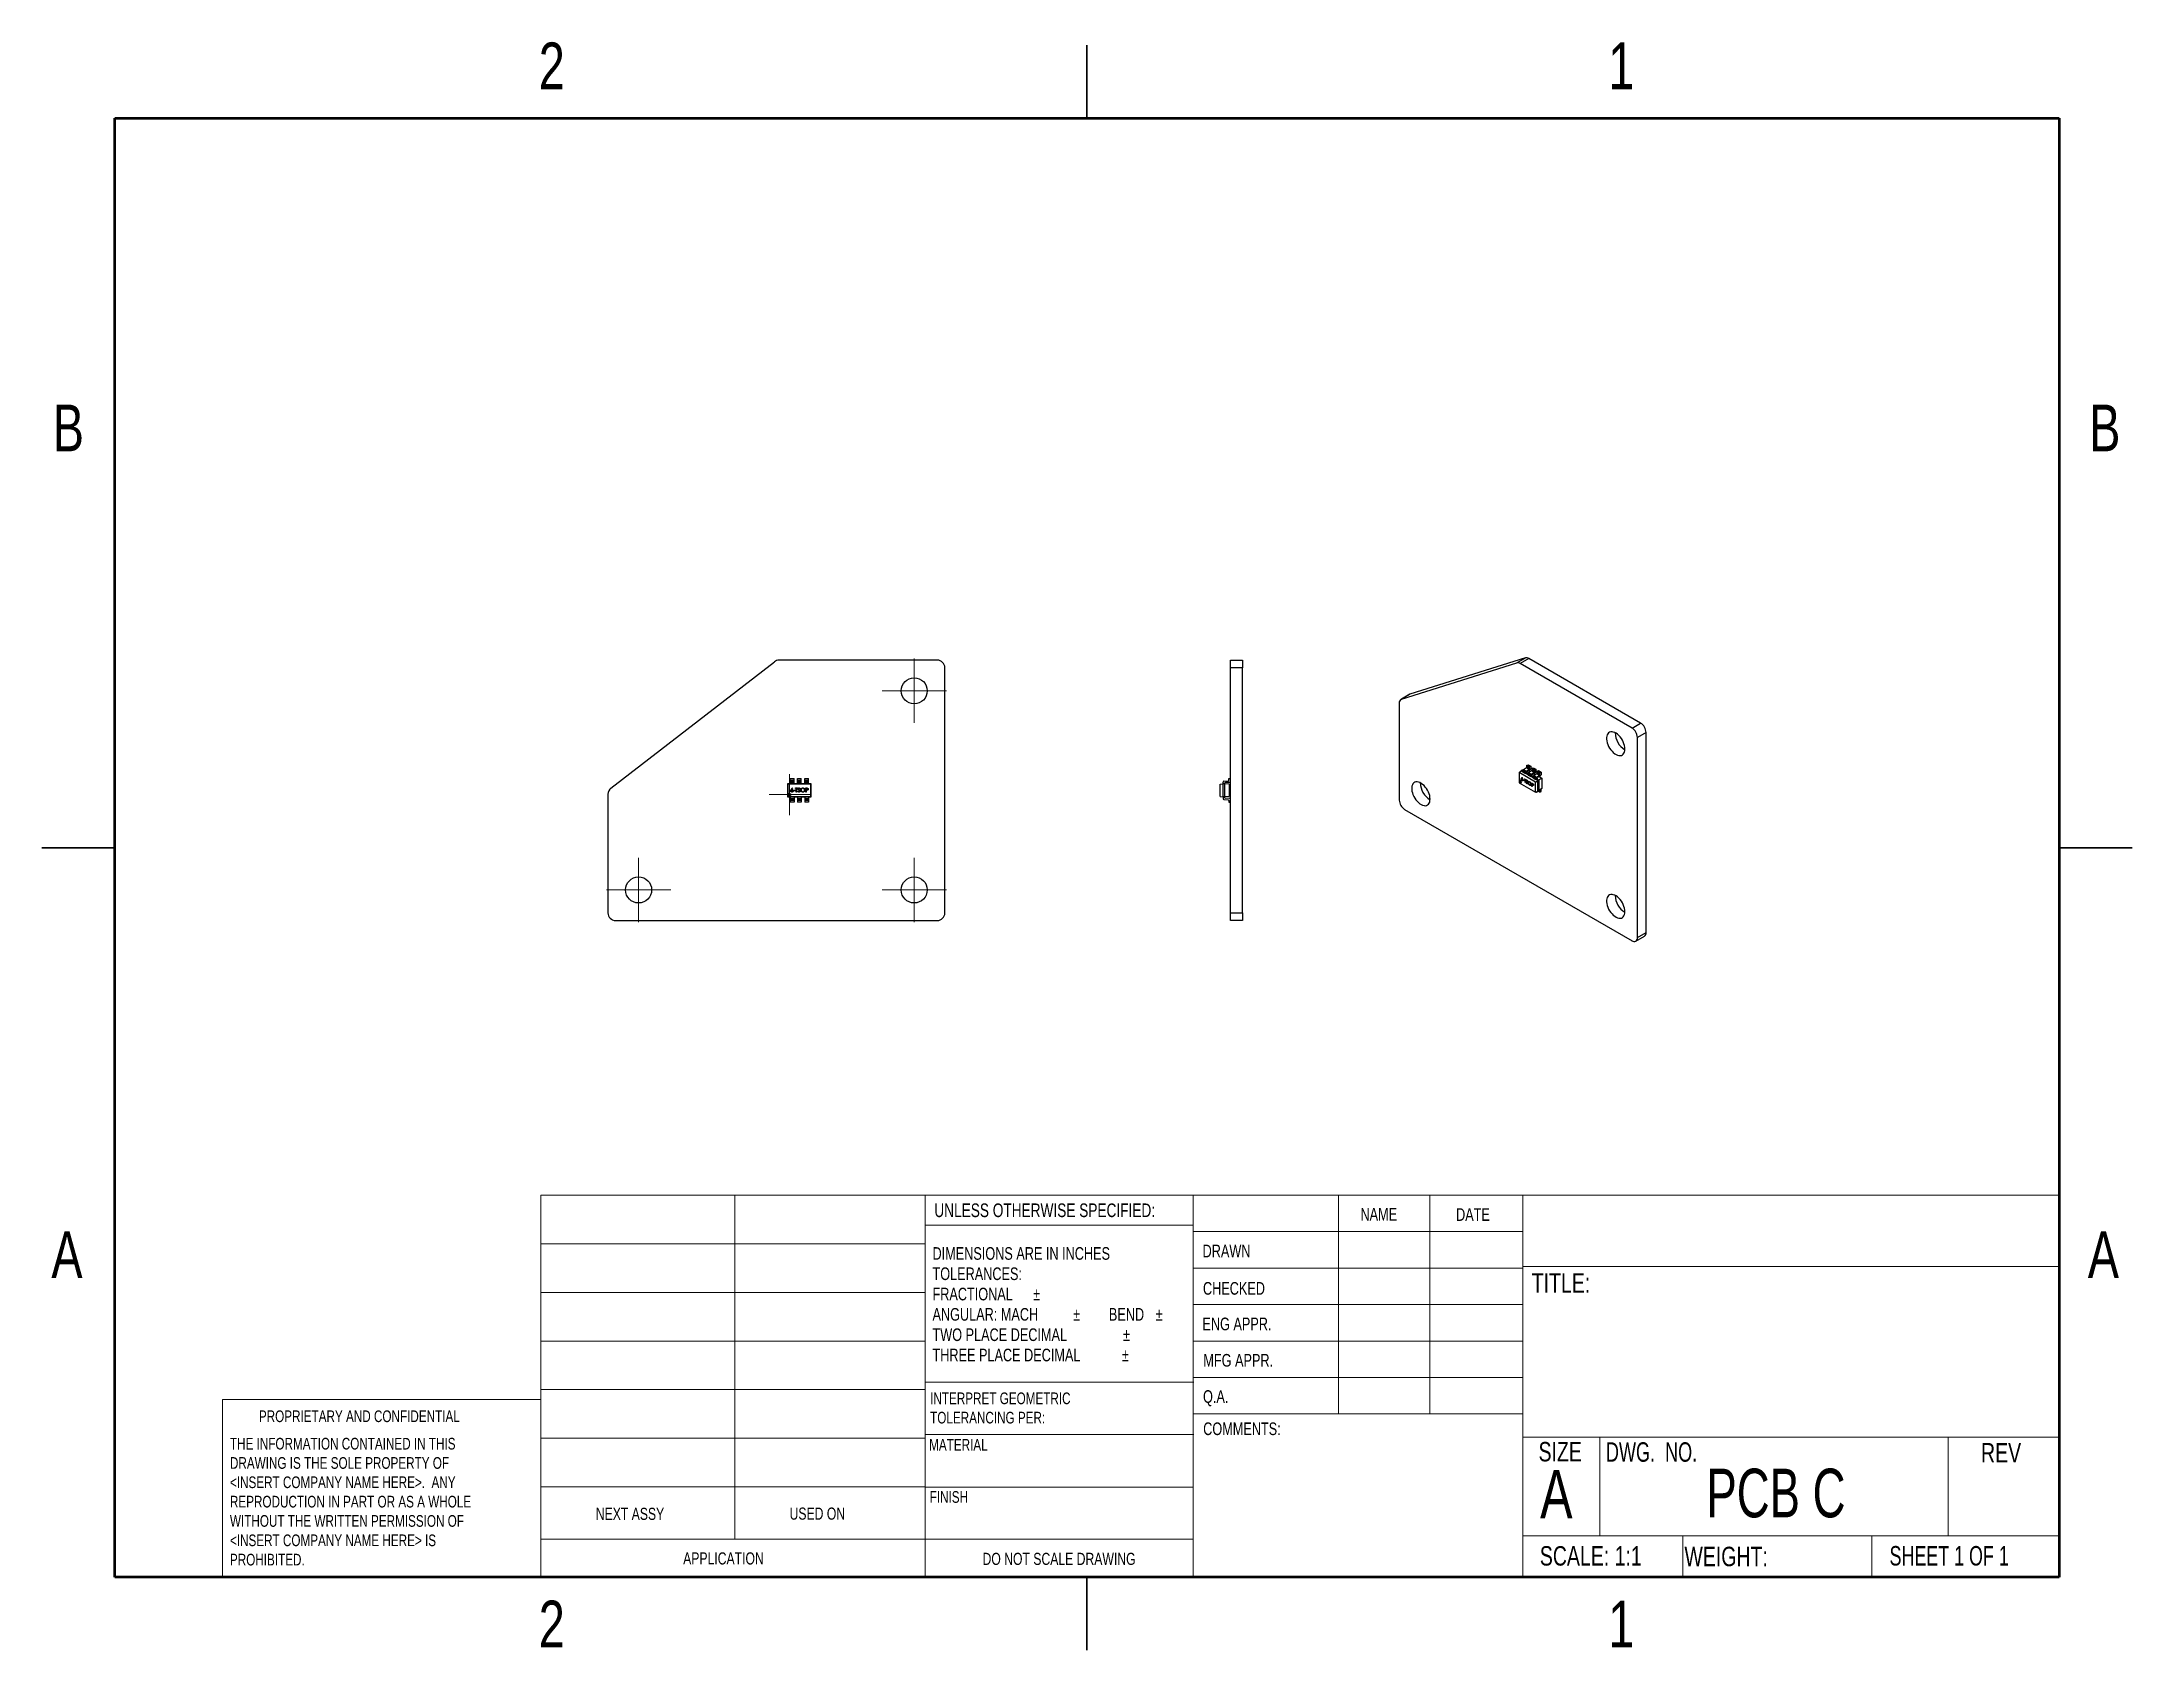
# Model space of a CAD drawing. Header units: millimetres. Extents: x 3 to 276, y 3 to 213.
import ezdxf

# ---------------------------------------------------------------- set-up
doc = ezdxf.new("R2010")
doc.units = ezdxf.units.MM
doc.styles.add('SLDTEXTSTYLE0', font='TXT', dxfattribs={"width": 0.75})
doc.styles.add('SLDTEXTSTYLE1', font='TXT', dxfattribs={"width": 0.7})
doc.styles.add('SLDTEXTSTYLE2', font='TXT', dxfattribs={"width": 0.6875})
doc.styles.add('SLDTEXTSTYLE3', font='TXT', dxfattribs={"width": 0.694444})

msp = doc.modelspace()

# ---------------------------------------------------------------- texts
at = {"color": 7, "linetype": 'Continuous', "lineweight": 0}
for s, insert, char_height, attachment_point, style in [('2', (69.79, 213.09), 6.1, 2, 'SLDTEXTSTYLE0'), ('1', (209.49, 213.09), 6.1, 2, 'SLDTEXTSTYLE0'), ('B', (6.65, 165.81), 6.1, 2, 'SLDTEXTSTYLE0'), ('B', (272.65, 165.81), 6.1, 2, 'SLDTEXTSTYLE0'), ('UNLESS OTHERWISE SPECIFIED:', (119.76, 61.5), 1.778, 1, 'SLDTEXTSTYLE0'), ('NAME', (175.42, 60.92), 1.651, 1, 'SLDTEXTSTYLE0'), ('DATE', (187.91, 60.88), 1.651, 1, 'SLDTEXTSTYLE0'), ('A', (6.46, 57.86), 6.1, 2, 'SLDTEXTSTYLE0'), ('A', (272.46, 57.86), 6.1, 2, 'SLDTEXTSTYLE0'), ('DRAWN', (154.8, 56.12), 1.651, 1, 'SLDTEXTSTYLE0'), ('TITLE:', (197.79, 52.39), 2.54, 1, 'SLDTEXTSTYLE0'), ('CHECKED', (154.85, 51.24), 1.651, 1, 'SLDTEXTSTYLE0'), ('ENG APPR.', (154.78, 46.6), 1.651, 1, 'SLDTEXTSTYLE0'), ('MFG APPR.', (154.9, 41.85), 1.651, 1, 'SLDTEXTSTYLE0'), ('Q.A.', (154.86, 37.12), 1.651, 1, 'SLDTEXTSTYLE0'), ('PROPRIETARY AND CONFIDENTIAL', (31.53, 34.48), 1.524, 1, 'SLDTEXTSTYLE0'), ('COMMENTS:', (154.88, 32.91), 1.651, 1, 'SLDTEXTSTYLE0'), ('MATERIAL', (119.08, 30.75), 1.524, 1, 'SLDTEXTSTYLE0'), ('SIZE', (198.68, 30.36), 2.54, 1, 'SLDTEXTSTYLE0'), ('DWG.  NO.', (207.48, 30.32), 2.54, 1, 'SLDTEXTSTYLE3'), ('REV', (256.48, 30.22), 2.54, 1, 'SLDTEXTSTYLE0'), ('A', (198.88, 26.72), 6.35, 1, 'SLDTEXTSTYLE0'), ('PCB C', (229.69, 26.87), 6.35, 2, 'SLDTEXTSTYLE1'), ('FINISH', (119.15, 23.94), 1.524, 1, 'SLDTEXTSTYLE0'), ('NEXT ASSY', (75.54, 21.77), 1.587, 1, 'SLDTEXTSTYLE0'), ('USED ON', (100.85, 21.8), 1.587, 1, 'SLDTEXTSTYLE0'), ('SCALE: 1:1', (198.85, 16.76), 2.54, 1, 'SLDTEXTSTYLE0'), ('WEIGHT:', (217.74, 16.68), 2.54, 1, 'SLDTEXTSTYLE0'), ('SHEET 1 OF 1', (244.53, 16.77), 2.54, 1, 'SLDTEXTSTYLE2'), ('APPLICATION', (86.95, 15.95), 1.5875, 1, 'SLDTEXTSTYLE0'), ('DO NOT SCALE DRAWING', (136.05, 15.89), 1.5875, 2, 'SLDTEXTSTYLE0'), ('2', (69.79, 9.64), 6.1, 2, 'SLDTEXTSTYLE0'), ('1', (209.49, 9.64), 6.1, 2, 'SLDTEXTSTYLE0')]:
    msp.add_mtext(s, dxfattribs=dict(at, insert=insert, char_height=char_height, attachment_point=attachment_point, style=style))

# ---------------------------------------------------------------- blocks, each defined once
blk = doc.blocks.new('SW_NOTE_0')
at = {"color": 0, "linetype": 'Continuous', "lineweight": 0, "char_height": 1.524, "attachment_point": 1, "style": 'SLDTEXTSTYLE0'}
for s, insert in [('INTERPRET GEOMETRIC', (0, 1.96)), ('TOLERANCING PER:', (0, -0.56))]:
    blk.add_mtext(s, dxfattribs=dict(at, insert=insert))
blk = doc.blocks.new('SW_NOTE_0_1')
at = {"color": 0, "linetype": 'Continuous', "lineweight": 0, "char_height": 1.651, "attachment_point": 1, "style": 'SLDTEXTSTYLE0'}
for s, insert in [('DIMENSIONS ARE IN INCHES', (0, 2.13)), ('TOLERANCES:', (0, -0.52)), ('FRACTIONAL', (0, -3.17)), ('%%p', (13.15, -3.17)), ('ANGULAR: MACH', (0, -5.82)), ('%%p', (18.37, -5.82)), ('BEND', (23.04, -5.82)), ('%%p', (29.16, -5.82)), ('TWO PLACE DECIMAL', (0, -8.48)), ('%%p', (24.88, -8.48)), ('THREE PLACE DECIMAL', (0, -11.13)), ('%%p', (24.73, -11.13))]:
    blk.add_mtext(s, dxfattribs=dict(at, insert=insert))
blk = doc.blocks.new('SW_NOTE_0_2')
at = {"color": 0, "linetype": 'Continuous', "lineweight": 0, "char_height": 1.524, "attachment_point": 1, "style": 'SLDTEXTSTYLE0'}
for s, insert in [('THE INFORMATION CONTAINED IN THIS', (0, 1.96)), ('DRAWING IS THE SOLE PROPERTY OF', (0, -0.56)), ('<INSERT COMPANY NAME HERE>.  ANY', (0, -3.08)), ('WITHOUT THE WRITTEN PERMISSION OF', (0, -8.13)), ('REPRODUCTION IN PART OR AS A WHOLE', (0, -5.61)), ('<INSERT COMPANY NAME HERE> IS', (0, -10.66)), ('PROHIBITED.', (0, -13.18))]:
    blk.add_mtext(s, dxfattribs=dict(at, insert=insert))
blk = doc.blocks.new('SW_CENTERMARKSYMBOL_0')
at = {"color": 0, "linetype": 'Continuous', "lineweight": 18}
for p, q in [((-2.5, 0), (-2.675, 0)), ((0, 0), (-2.5, 0)), ((0, 2.5), (0, 2.675)), ((0, 0), (0, 2.5)), ((0, 0), (0, -2.5)), ((0, 0), (2.5, 0)), ((2.5, 0), (2.675, 0)), ((0, -2.5), (0, -2.675))]:
    blk.add_line(p, q, dxfattribs=at)
blk = doc.blocks.new('SW_CENTERMARKSYMBOL_1')
at = {"color": 0, "linetype": 'Continuous', "lineweight": 18}
for p, q in [((0, 2.5), (0, 4.2)), ((-2.5, 0), (-4.2, 0)), ((0, 0), (-2.5, 0)), ((0, 0), (0, 2.5)), ((0, 0), (0, -2.5)), ((0, 0), (2.5, 0)), ((2.5, 0), (4.2, 0)), ((0, -2.5), (0, -4.2))]:
    blk.add_line(p, q, dxfattribs=at)
blk = doc.blocks.new('SW_CENTERMARKSYMBOL_2')
at = {"color": 0, "linetype": 'Continuous', "lineweight": 18}
for p, q in [((0, 2.5), (0, 4.2)), ((-2.5, 0), (-4.2, 0)), ((0, 0), (-2.5, 0)), ((0, 0), (0, 2.5)), ((0, 0), (0, -2.5)), ((0, 0), (2.5, 0)), ((2.5, 0), (4.2, 0)), ((0, -2.5), (0, -4.2))]:
    blk.add_line(p, q, dxfattribs=at)
blk = doc.blocks.new('SW_CENTERMARKSYMBOL_3')
at = {"color": 0, "linetype": 'Continuous', "lineweight": 18}
for p, q in [((0, 2.5), (0, 4.2)), ((-2.5, 0), (-4.2, 0)), ((0, 0), (-2.5, 0)), ((0, 0), (0, 2.5)), ((0, 0), (0, -2.5)), ((0, 0), (2.5, 0)), ((2.5, 0), (4.2, 0)), ((0, -2.5), (0, -4.2))]:
    blk.add_line(p, q, dxfattribs=at)

# ---------------------------------------------------------------- linework, layer by layer
at = {"color": 7, "linetype": 'Continuous', "lineweight": 25}
for p, q in [((139.7, 212.72), (139.7, 203.2)), ((139.7, 203.2), (139.7, 212.72)), ((77.52, 115.74), (98.86, 132.23)), ((120.13, 132.44), (99.47, 132.44)), ((121.13, 99.44), (121.13, 131.44)), ((158.43, 132.44), (160.03, 132.44)), ((158.43, 131.44), (158.43, 132.44)), ((160.03, 131.44), (158.43, 131.44)), ((158.43, 99.44), (158.43, 131.44)), ((160.03, 132.44), (160.03, 131.44)), ((160.03, 99.44), (160.03, 131.44)), ((180.76, 127.33), (195.85, 132.08)), ((196.98, 132.73), (181.89, 127.98)), ((195.85, 132.08), (196.98, 132.73)), ((197.41, 132.66), (196.28, 132)), ((210.89, 123.57), (196.28, 132)), ((212.02, 124.22), (197.41, 132.66)), ((180.48, 126.84), (180.48, 114.18)), ((181.82, 127.95), (180.69, 127.3)), ((181.89, 127.98), (180.76, 127.33)), ((210.89, 123.57), (212.02, 124.22)), ((212.73, 123), (211.6, 122.34)), ((212.73, 96.87), (212.73, 123)), ((211.6, 96.22), (211.6, 122.34)), ((196.13, 117.77), (196.39, 117.98)), ((198.28, 116.53), (196.13, 117.77)), ((196.13, 117.77), (196.13, 116.44)), ((196.53, 118.06), (196.39, 117.98)), ((198.58, 116.71), (196.39, 117.98)), ((196.67, 118.11), (196.53, 118.06)), ((196.53, 118.06), (196.64, 118)), ((196.64, 118.03), (196.99, 117.83)), ((196.64, 117.83), (196.64, 118.03)), ((196.64, 117.83), (196.99, 117.63)), ((196.71, 118.15), (197.1, 118.41)), ((196.71, 118.15), (197.06, 117.95)), ((196.99, 117.63), (196.99, 117.83)), ((197.14, 117.71), (196.99, 117.63)), ((197.06, 117.95), (197.46, 118.21)), ((197.1, 118.41), (197.46, 118.21)), ((197.14, 117.76), (197.14, 117.71)), ((197.14, 117.71), (197.31, 117.61)), ((197.17, 118.71), (197.31, 118.79)), ((197.17, 118.71), (197.52, 118.5)), ((197.17, 118.53), (197.17, 118.71)), ((197.17, 118.53), (197.52, 118.32)), ((197.6, 118.14), (197.2, 117.88)), ((197.31, 118.79), (197.67, 118.59)), ((197.31, 117.64), (197.67, 117.44)), ((197.31, 117.44), (197.31, 117.64)), ((197.31, 117.44), (197.67, 117.24)), ((197.38, 117.76), (197.77, 118.02)), ((197.38, 117.76), (197.73, 117.56)), ((197.41, 118.01), (197.59, 117.9)), ((197.52, 118.5), (197.67, 118.59)), ((197.52, 118.32), (197.52, 118.5)), ((197.67, 118.59), (197.67, 118.26)), ((197.67, 117.24), (197.67, 117.44)), ((197.73, 117.56), (198.13, 117.82)), ((197.77, 118.02), (198.13, 117.82)), ((197.84, 118.32), (197.98, 118.4)), ((197.84, 118.32), (198.19, 118.12)), ((197.84, 118.14), (197.84, 118.32)), ((197.84, 118.14), (198.19, 117.94)), ((198.27, 117.75), (197.87, 117.49)), ((197.98, 118.4), (198.34, 118.2)), ((198.05, 117.38), (198.45, 117.63)), ((198.08, 117.62), (198.26, 117.51)), ((198.19, 118.12), (198.34, 118.2)), ((198.19, 117.94), (198.19, 118.12)), ((198.34, 118.2), (198.34, 117.87)), ((198.4, 117.17), (198.8, 117.43)), ((198.45, 117.63), (198.8, 117.43)), ((198.51, 117.93), (198.66, 118.02)), ((198.51, 117.93), (198.86, 117.73)), ((198.51, 117.75), (198.51, 117.93)), ((198.51, 117.75), (198.86, 117.55)), ((198.66, 118.02), (199.01, 117.81)), ((198.86, 117.73), (199.01, 117.81)), ((198.86, 117.55), (198.86, 117.73)), ((199.01, 117.81), (199.01, 117.48)), ((77.13, 114.95), (77.13, 99.44)), ((100.61, 116.26), (100.58, 116.29)), ((103.68, 116.29), (100.58, 116.29)), ((100.58, 116.29), (100.58, 114.59)), ((100.61, 116.26), (100.61, 114.63)), ((103.64, 116.26), (100.61, 116.26)), ((100.93, 116.99), (101.43, 116.99)), ((100.93, 116.77), (100.93, 116.99)), ((100.93, 116.77), (101.43, 116.77)), ((100.93, 116.67), (100.93, 116.77)), ((100.93, 116.67), (101.43, 116.67)), ((100.93, 116.63), (100.93, 116.67)), ((100.93, 116.53), (100.93, 116.63)), ((100.93, 116.63), (101.43, 116.63)), ((100.93, 116.29), (100.93, 116.53)), ((100.93, 116.53), (101.43, 116.53)), ((100.93, 116.29), (101.43, 116.29)), ((101.06, 115.52), (101.21, 115.76)), ((101.25, 115.73), (101.11, 115.52)), ((101.21, 115.76), (101.25, 115.73)), ((101.38, 115.45), (101.58, 115.45)), ((101.38, 115.4), (101.38, 115.45)), ((101.58, 115.4), (101.38, 115.4)), ((101.43, 116.77), (101.43, 116.99)), ((101.43, 116.67), (101.43, 116.77)), ((101.43, 116.63), (101.43, 116.67)), ((101.43, 116.53), (101.43, 116.63)), ((101.43, 116.29), (101.43, 116.53)), ((101.58, 115.45), (101.58, 115.4)), ((101.61, 115.75), (101.89, 115.75)), ((101.61, 115.69), (101.61, 115.75)), ((101.72, 115.69), (101.61, 115.69)), ((101.72, 115.22), (101.72, 115.69)), ((101.77, 115.22), (101.72, 115.22)), ((101.77, 115.69), (101.77, 115.22)), ((101.89, 115.69), (101.77, 115.69)), ((101.88, 116.99), (102.38, 116.99)), ((101.88, 116.77), (101.88, 116.99)), ((101.88, 116.77), (102.38, 116.77)), ((101.88, 116.67), (101.88, 116.77)), ((101.88, 116.67), (102.38, 116.67)), ((101.88, 116.63), (101.88, 116.67)), ((101.88, 116.53), (101.88, 116.63)), ((101.88, 116.63), (102.38, 116.63)), ((101.88, 116.53), (102.38, 116.53)), ((101.88, 116.29), (101.88, 116.53)), ((101.88, 116.29), (102.38, 116.29)), ((101.89, 115.75), (101.89, 115.69)), ((101.91, 115.32), (101.96, 115.35)), ((102.22, 115.67), (102.18, 115.64)), ((102.38, 116.77), (102.38, 116.99)), ((102.38, 116.67), (102.38, 116.77)), ((102.38, 116.63), (102.38, 116.67)), ((102.38, 116.53), (102.38, 116.63)), ((102.38, 116.29), (102.38, 116.53)), ((102.83, 116.99), (103.33, 116.99)), ((102.83, 116.77), (102.83, 116.99)), ((102.83, 116.77), (103.33, 116.77)), ((102.83, 116.67), (102.83, 116.77)), ((102.83, 116.67), (103.33, 116.67)), ((102.83, 116.63), (102.83, 116.67)), ((102.83, 116.53), (102.83, 116.63)), ((102.83, 116.63), (103.33, 116.63)), ((102.83, 116.53), (103.33, 116.53)), ((102.83, 116.29), (102.83, 116.53)), ((102.83, 116.29), (103.33, 116.29)), ((102.97, 115.75), (103.08, 115.75)), ((102.97, 115.22), (102.97, 115.75)), ((103.02, 115.22), (102.97, 115.22)), ((103.12, 115.69), (103.02, 115.69)), ((103.02, 115.69), (103.02, 115.52)), ((103.02, 115.52), (103.11, 115.52)), ((103.02, 115.46), (103.02, 115.22)), ((103.06, 115.46), (103.02, 115.46)), ((103.33, 116.77), (103.33, 116.99)), ((103.33, 116.67), (103.33, 116.77)), ((103.33, 116.63), (103.33, 116.67)), ((103.33, 116.53), (103.33, 116.63)), ((103.33, 116.29), (103.33, 116.53)), ((103.64, 116.26), (103.68, 116.29)), ((103.64, 114.63), (103.64, 116.26)), ((103.68, 114.59), (103.68, 116.29)), ((157.08, 116.26), (157.48, 116.29)), ((157.08, 114.63), (157.08, 116.26)), ((157.48, 116.29), (157.48, 116.53)), ((157.68, 116.29), (157.48, 116.29)), ((157.48, 114.59), (157.48, 116.29)), ((157.57, 116.63), (158.13, 116.67)), ((157.68, 116.35), (157.68, 116.29)), ((158.28, 116.25), (157.68, 116.29)), ((157.68, 116.29), (157.68, 114.59)), ((158.33, 116.48), (157.77, 116.45)), ((158.22, 116.77), (158.22, 116.99)), ((158.22, 116.99), (158.43, 116.99)), ((158.28, 116.25), (158.28, 114.63)), ((196.13, 116.44), (198.28, 115.2)), ((196.48, 116.93), (196.41, 116.89)), ((196.45, 116.99), (196.56, 117.12)), ((196.52, 117.03), (196.45, 116.99)), ((196.52, 116.95), (196.45, 116.91)), ((196.59, 117.08), (196.49, 116.96)), ((196.52, 117.03), (196.58, 117.1)), ((196.55, 116.92), (196.52, 116.91)), ((196.59, 116.73), (196.52, 116.69)), ((196.56, 117.12), (196.59, 117.08)), ((196.57, 116.72), (196.64, 116.76)), ((196.63, 116.72), (196.59, 116.73)), ((196.63, 116.79), (196.6, 116.77)), ((196.68, 116.8), (196.82, 116.72)), ((196.68, 116.75), (196.68, 116.8)), ((196.71, 116.78), (196.68, 116.75)), ((196.82, 116.67), (196.68, 116.75)), ((196.82, 116.72), (196.82, 116.67)), ((196.84, 116.95), (197.04, 116.84)), ((196.84, 116.9), (196.84, 116.95)), ((196.88, 116.93), (196.84, 116.9)), ((196.92, 116.86), (196.84, 116.9)), ((196.96, 116.88), (196.92, 116.86)), ((196.92, 116.47), (196.92, 116.86)), ((196.95, 116.49), (196.92, 116.47)), ((196.95, 116.45), (196.92, 116.47)), ((196.99, 116.86), (196.95, 116.84)), ((196.95, 116.84), (196.95, 116.45)), ((197.04, 116.79), (196.95, 116.84)), ((196.99, 116.86), (196.99, 116.86)), ((197.04, 116.84), (197.04, 116.79)), ((197.05, 116.48), (197.09, 116.48)), ((197.15, 116.76), (197.08, 116.72)), ((197.12, 116.66), (197.1, 116.64)), ((197.18, 116.76), (197.13, 116.73)), ((197.15, 116.75), (197.15, 116.76)), ((197.2, 116.74), (197.17, 116.73)), ((197.24, 116.36), (197.17, 116.32)), ((197.22, 116.35), (197.27, 116.38)), ((197.25, 116.45), (197.23, 116.44)), ((197.27, 116.64), (197.24, 116.63)), ((197.27, 116.64), (197.24, 116.63)), ((197.27, 116.41), (197.24, 116.39)), ((197.37, 116.47), (197.33, 116.45)), ((197.49, 116.57), (197.4, 116.52)), ((197.56, 116.54), (197.53, 116.52)), ((197.58, 116.13), (197.53, 116.11)), ((197.64, 116.13), (197.73, 116.18)), ((197.81, 117.32), (197.67, 117.24)), ((197.72, 116.26), (197.69, 116.24)), ((197.8, 116.39), (197.88, 116.35)), ((197.8, 115.96), (197.8, 116.39)), ((197.84, 115.98), (197.8, 115.96)), ((197.84, 115.94), (197.8, 115.96)), ((197.81, 117.37), (197.81, 117.32)), ((197.81, 117.32), (197.98, 117.22)), ((197.88, 116.35), (197.84, 116.33)), ((197.84, 116.33), (197.84, 116.18)), ((197.91, 116.29), (197.84, 116.33)), ((197.84, 116.18), (197.9, 116.15)), ((197.87, 116.16), (197.84, 116.14)), ((197.84, 116.14), (197.84, 115.94)), ((197.86, 116.12), (197.84, 116.14)), ((197.87, 116.35), (197.87, 116.35)), ((197.87, 116.16), (197.87, 116.16)), ((198.03, 116.12), (197.96, 116.08)), ((197.97, 116.12), (198.03, 116.15)), ((197.98, 117.26), (198.34, 117.05)), ((197.98, 117.06), (197.98, 117.26)), ((197.98, 117.06), (198.34, 116.85)), ((198.03, 116.18), (198, 116.16)), ((198.03, 116.12), (198, 116.13)), ((198.05, 117.38), (198.4, 117.17)), ((198.28, 116.53), (198.58, 116.71)), ((198.28, 115.2), (198.28, 116.53)), ((198.28, 115.2), (198.58, 115.32)), ((198.34, 116.85), (198.34, 117.05)), ((198.48, 116.93), (198.34, 116.85)), ((198.34, 115.23), (198.36, 115.22)), ((198.4, 115.22), (198.8, 115.42)), ((198.48, 116.98), (198.48, 116.93)), ((198.48, 116.93), (198.73, 116.79)), ((198.94, 117.36), (198.54, 117.1)), ((198.73, 116.79), (198.58, 116.71)), ((198.58, 115.32), (198.58, 116.71)), ((198.73, 115.4), (198.58, 115.32)), ((198.86, 115.2), (198.63, 115.33)), ((199.12, 117.02), (198.73, 116.79)), ((198.73, 116.79), (198.73, 115.4)), ((199.12, 115.7), (198.73, 115.4)), ((198.75, 117.23), (199.12, 117.02)), ((198.86, 115.38), (198.86, 115.2)), ((198.86, 115.2), (199.01, 115.28)), ((199.01, 115.61), (199.01, 115.62)), ((199.01, 115.28), (199.01, 115.61)), ((199.12, 117.02), (199.12, 115.7)), ((100.61, 114.63), (100.58, 114.59)), ((100.58, 114.59), (103.68, 114.59)), ((100.61, 114.63), (103.64, 114.63)), ((101.43, 114.59), (100.93, 114.59)), ((100.93, 114.59), (100.93, 114.35)), ((101.43, 114.35), (100.93, 114.35)), ((100.93, 114.35), (100.93, 114.25)), ((101.43, 114.25), (100.93, 114.25)), ((100.93, 114.25), (100.93, 114.21)), ((101.43, 114.21), (100.93, 114.21)), ((100.93, 114.21), (100.93, 114.11)), ((101.43, 114.11), (100.93, 114.11)), ((100.93, 114.11), (100.93, 113.89)), ((101.43, 113.89), (100.93, 113.89)), ((101.43, 114.59), (101.43, 114.35)), ((101.43, 114.35), (101.43, 114.25)), ((101.43, 114.25), (101.43, 114.21)), ((101.43, 114.21), (101.43, 114.11)), ((101.43, 114.11), (101.43, 113.89)), ((102.38, 114.59), (101.88, 114.59)), ((101.88, 114.59), (101.88, 114.35)), ((102.38, 114.35), (101.88, 114.35)), ((101.88, 114.35), (101.88, 114.25)), ((102.38, 114.25), (101.88, 114.25)), ((101.88, 114.25), (101.88, 114.21)), ((102.38, 114.21), (101.88, 114.21)), ((101.88, 114.21), (101.88, 114.11)), ((102.38, 114.11), (101.88, 114.11)), ((101.88, 114.11), (101.88, 113.89)), ((102.38, 113.89), (101.88, 113.89)), ((102.38, 114.59), (102.38, 114.35)), ((102.38, 114.35), (102.38, 114.25)), ((102.38, 114.25), (102.38, 114.21)), ((102.38, 114.21), (102.38, 114.11)), ((102.38, 114.11), (102.38, 113.89)), ((103.33, 114.59), (102.83, 114.59)), ((102.83, 114.59), (102.83, 114.35)), ((103.33, 114.35), (102.83, 114.35)), ((102.83, 114.35), (102.83, 114.25)), ((103.33, 114.25), (102.83, 114.25)), ((102.83, 114.25), (102.83, 114.21)), ((103.33, 114.21), (102.83, 114.21)), ((102.83, 114.21), (102.83, 114.11)), ((103.33, 114.11), (102.83, 114.11)), ((102.83, 114.11), (102.83, 113.89)), ((103.33, 113.89), (102.83, 113.89)), ((103.33, 114.59), (103.33, 114.35)), ((103.33, 114.35), (103.33, 114.25)), ((103.33, 114.25), (103.33, 114.21)), ((103.33, 114.21), (103.33, 114.11)), ((103.33, 114.11), (103.33, 113.89)), ((103.64, 114.63), (103.68, 114.59)), ((157.08, 114.63), (157.48, 114.59)), ((157.48, 114.59), (157.48, 114.35)), ((157.68, 114.59), (157.48, 114.59)), ((157.57, 114.25), (158.13, 114.21)), ((158.28, 114.63), (157.68, 114.59)), ((157.68, 114.53), (157.68, 114.59)), ((158.33, 114.4), (157.77, 114.43)), ((158.22, 114.11), (158.22, 113.89)), ((158.22, 113.89), (158.43, 113.89)), ((181.19, 112.95), (210.89, 95.81)), ((3.17, 107.95), (12.7, 107.95)), ((12.7, 107.95), (3.17, 107.95)), ((276.23, 107.95), (266.7, 107.95)), ((266.7, 107.95), (276.23, 107.95)), ((78.13, 98.44), (120.13, 98.44)), ((158.43, 99.44), (160.03, 99.44)), ((158.43, 98.44), (158.43, 99.44)), ((160.03, 98.44), (158.43, 98.44)), ((160.03, 99.44), (160.03, 98.44)), ((211.39, 95.76), (212.52, 96.41)), ((211.6, 96.22), (212.73, 96.87)), ((139.7, 3.17), (139.7, 12.7)), ((139.7, 12.7), (139.7, 3.17))]:
    msp.add_line(p, q, dxfattribs=at)
at = {"color": 7, "linetype": 'Continuous', "lineweight": 50}
for p, q in [((12.7, 12.7), (12.7, 203.2)), ((12.7, 203.2), (266.7, 203.2)), ((266.7, 203.2), (266.7, 12.7)), ((266.7, 12.7), (12.7, 12.7))]:
    msp.add_line(p, q, dxfattribs=at)
at = {"color": 8, "linetype": 'Continuous', "lineweight": 25}
for p, q in [((197.19, 116.56), (197.16, 116.55)), ((197.9, 116.15), (197.86, 116.12)), ((197.94, 116.31), (197.91, 116.29)), ((198.86, 115.38), (198.79, 115.42))]:
    msp.add_line(p, q, dxfattribs=at)
at = {"color": 7, "linetype": 'Continuous', "lineweight": 18}
for p, q in [((68.35, 62.59), (266.7, 62.59)), ((68.35, 12.7), (68.35, 62.59)), ((93.7, 62.59), (93.7, 17.69)), ((118.57, 12.7), (118.57, 62.59)), ((153.55, 62.59), (153.55, 12.7)), ((172.56, 62.59), (172.56, 34.02)), ((184.46, 62.59), (184.46, 34.02)), ((196.63, 62.59), (196.63, 12.7)), ((153.55, 58.67), (118.57, 58.67)), ((153.55, 57.83), (196.63, 57.83)), ((68.35, 56.24), (118.57, 56.24)), ((153.55, 53.07), (196.63, 53.07)), ((196.63, 53.27), (266.7, 53.27)), ((68.35, 49.89), (118.57, 49.89)), ((153.55, 48.31), (196.63, 48.31)), ((68.35, 43.54), (118.57, 43.54)), ((196.63, 43.54), (153.55, 43.54)), ((196.63, 38.78), (153.55, 38.78)), ((26.77, 12.7), (26.77, 35.92)), ((68.35, 35.92), (26.77, 35.92)), ((68.35, 37.19), (118.57, 37.19)), ((118.57, 38.19), (153.66, 38.19)), ((196.63, 34.02), (153.66, 34.02)), ((68.35, 30.84), (118.57, 30.84)), ((118.57, 31.34), (153.66, 31.34)), ((196.63, 30.98), (266.7, 30.98)), ((206.68, 30.98), (206.68, 18.11)), ((252.17, 30.98), (252.17, 18.11)), ((68.35, 24.49), (118.57, 24.49)), ((118.57, 24.48), (153.55, 24.48)), ((68.35, 17.69), (153.55, 17.69)), ((196.63, 18.11), (266.7, 18.11)), ((217.54, 18.11), (217.54, 12.7)), ((242.22, 18.11), (242.22, 12.7))]:
    msp.add_line(p, q, dxfattribs=at)
at = {"color": 7, "linetype": 'Continuous', "lineweight": 25, "flags": 128}
for points in [[(181.82, 127.95), (181.83, 127.95), (181.89, 127.98)], [(209.97, 120.83), (209.96, 121.05), (209.91, 121.29), (209.84, 121.52), (209.75, 121.76), (209.63, 121.99), (209.5, 122.21), (209.34, 122.42), (209.17, 122.6), (209, 122.76), (208.81, 122.89), (208.63, 122.99), (208.45, 123.05), (208.28, 123.08), (208.11, 123.07), (207.97, 123.03), (207.84, 122.95), (207.73, 122.83), (207.65, 122.69), (207.6, 122.52), (207.57, 122.33), (207.57, 122.11), (207.6, 121.89), (207.65, 121.65), (207.73, 121.42), (207.84, 121.18), (207.97, 120.95), (208.11, 120.74), (208.28, 120.55), (208.45, 120.37), (208.63, 120.23), (208.81, 120.11), (209, 120.03), (209.17, 119.99), (209.34, 119.98), (209.5, 120), (209.63, 120.07), (209.75, 120.16), (209.84, 120.29), (209.91, 120.45), (209.96, 120.63), (209.97, 120.83)], [(184.51, 114.3), (184.5, 114.52), (184.46, 114.75), (184.39, 114.99), (184.29, 115.22), (184.18, 115.46), (184.04, 115.68), (183.89, 115.88), (183.72, 116.07), (183.54, 116.22), (183.36, 116.35), (183.17, 116.45), (182.99, 116.52), (182.82, 116.54), (182.66, 116.54), (182.51, 116.49), (182.38, 116.41), (182.28, 116.3), (182.2, 116.16), (182.14, 115.99), (182.11, 115.79), (182.11, 115.58), (182.14, 115.35), (182.2, 115.12), (182.28, 114.88), (182.38, 114.65), (182.51, 114.42), (182.66, 114.21), (182.82, 114.01), (182.99, 113.84), (183.17, 113.69), (183.36, 113.58), (183.54, 113.5), (183.72, 113.45), (183.89, 113.44), (184.04, 113.47), (184.18, 113.53), (184.29, 113.63), (184.39, 113.76), (184.46, 113.91), (184.5, 114.1), (184.51, 114.3)], [(196.44, 116.47), (196.43, 116.53), (196.4, 116.59), (196.36, 116.64), (196.31, 116.68), (196.26, 116.7), (196.22, 116.69), (196.2, 116.66), (196.19, 116.61), (196.2, 116.55), (196.22, 116.49), (196.26, 116.44), (196.31, 116.4), (196.36, 116.38), (196.4, 116.39), (196.43, 116.42), (196.44, 116.47)], [(198.8, 115.42), (198.81, 115.43), (198.82, 115.43), (198.84, 115.43), (198.85, 115.42), (198.85, 115.41), (198.86, 115.4), (198.86, 115.39), (198.86, 115.38)], [(209.97, 99.6), (209.96, 99.82), (209.91, 100.06), (209.84, 100.29), (209.75, 100.53), (209.63, 100.76), (209.5, 100.98), (209.34, 101.19), (209.17, 101.37), (209, 101.53), (208.81, 101.66), (208.63, 101.76), (208.45, 101.82), (208.28, 101.85), (208.11, 101.84), (207.97, 101.8), (207.84, 101.72), (207.73, 101.6), (207.65, 101.46), (207.6, 101.29), (207.57, 101.1), (207.57, 100.88), (207.6, 100.66), (207.65, 100.42), (207.73, 100.19), (207.84, 99.95), (207.97, 99.72), (208.11, 99.51), (208.28, 99.32), (208.45, 99.14), (208.63, 99), (208.81, 98.88), (209, 98.8), (209.17, 98.76), (209.34, 98.75), (209.5, 98.77), (209.63, 98.84), (209.75, 98.93), (209.84, 99.06), (209.91, 99.22), (209.96, 99.4), (209.97, 99.6)]]:
    msp.add_lwpolyline(points, dxfattribs=at)
at = {"color": 7, "linetype": 'Continuous', "lineweight": 25}
for centre, radius in [((117.13, 128.44), 1.7), ((100.86, 114.88), 0.175), ((81.13, 102.44), 1.7), ((117.13, 102.44), 1.7)]:
    msp.add_circle(centre, radius, dxfattribs=at)
for centre, radius, start, end in [((99.47, 131.44), 1, 90, 127.6942), ((120.13, 131.44), 1, 0, 90), ((195.97, 131.55), 0.551, 56.1213, 103.1252), ((197.1, 132.2), 0.551, 56.1213, 103.1252), ((180.95, 126.9), 0.466, 113.7217, 187.4691), ((211.25, 122.96), 2.56, 180.2252, 239.7694), ((210.06, 122.28), 1.54, 2.6055, 57.3945), ((211.19, 122.93), 1.54, 2.6055, 57.3945), ((196.8, 118.02), 0.155, 124.9659, 177.2368), ((197.15, 117.82), 0.155, 124.9659, 177.2368), ((197.01, 118.54), 0.155, 304.9659, 357.2368), ((197.29, 117.75), 0.155, 124.9659, 177.2368), ((197.47, 117.64), 0.155, 124.9659, 177.2368), ((197.37, 118.33), 0.155, 304.9659, 357.2368), ((197.51, 118.26), 0.155, 304.9659, 357.2368), ((197.82, 117.43), 0.155, 124.9659, 177.2368), ((197.68, 118.15), 0.155, 304.9659, 357.2368), ((197.96, 117.36), 0.155, 124.9659, 177.2368), ((198.04, 117.94), 0.155, 304.9659, 357.2368), ((198.18, 117.88), 0.155, 304.9659, 357.2368), ((198.36, 117.76), 0.155, 304.9659, 357.2368), ((198.71, 117.56), 0.155, 304.9659, 357.2368), ((198.85, 117.49), 0.155, 304.9659, 357.2368), ((78.13, 114.95), 1, 127.6942, 180), ((157.58, 116.53), 0.1, 93.8141, 180), ((157.78, 116.35), 0.1, 93.8141, 180), ((158.12, 116.77), 0.1, 273.8141, 0), ((158.33, 116.58), 0.1, 273.8141, 0), ((185.8, 116.43), 2.56, 180.2252, 239.7694), ((196.49, 116.64), 0.228, 165.5044, 254.4902), ((198.14, 117.25), 0.155, 124.9659, 177.2368), ((198.49, 117.04), 0.155, 124.9659, 177.2368), ((198.38, 115.26), 0.0422, 221.7771, 304.6679), ((198.63, 116.97), 0.155, 124.9659, 177.2368), ((157.58, 114.35), 0.1, 180, 266.1859), ((157.78, 114.53), 0.1, 180, 266.1859), ((158.12, 114.11), 0.1, 0, 86.1859), ((158.33, 114.3), 0.1, 0, 86.1859), ((182.02, 114.25), 1.54, 182.6055, 237.3945), ((211.25, 101.73), 2.56, 180.2252, 239.7694), ((78.13, 99.44), 1, 180, 270), ((120.13, 99.44), 1, 270, 0), ((211.16, 96.15), 0.437, 230.7967, 9.214), ((212.25, 96.81), 0.48, 304.0564, 7.2558)]:
    msp.add_arc(centre, radius, start, end, dxfattribs=at)
for points, knots in [([(101, 115.37), (101, 115.37), (101, 115.38), (101, 115.4), (101, 115.42), (101.01, 115.43), (101.01, 115.44), (101.02, 115.45), (101.02, 115.46), (101.03, 115.47), (101.03, 115.49), (101.04, 115.5), (101.05, 115.51), (101.05, 115.52), (101.06, 115.52)], [0, 0, 0, 0, 0.097818, 0.199726, 0.305276, 0.415811, 0.474472, 0.537274, 0.603657, 0.674299, 0.749834, 0.828598, 0.912378, 1, 1, 1, 1]), ([(101.16, 115.21), (101.15, 115.21), (101.14, 115.21), (101.12, 115.21), (101.1, 115.22), (101.08, 115.23), (101.06, 115.24), (101.04, 115.25), (101.03, 115.27), (101.02, 115.29), (101.01, 115.3), (101, 115.32), (101, 115.35), (101, 115.36), (101, 115.37)], [0, 0, 0, 0, 0.084335, 0.167052, 0.249566, 0.33274, 0.415915, 0.497828, 0.580373, 0.6646, 0.749467, 0.83251, 0.915639, 1, 1, 1, 1]), ([(101.16, 115.47), (101.15, 115.47), (101.14, 115.47), (101.13, 115.47), (101.12, 115.47), (101.11, 115.46), (101.1, 115.46), (101.09, 115.45), (101.08, 115.45), (101.08, 115.44), (101.07, 115.43), (101.06, 115.42), (101.06, 115.41), (101.05, 115.41), (101.05, 115.4), (101.05, 115.39), (101.04, 115.38), (101.04, 115.37), (101.04, 115.37)], [0, 0, 0, 0, 0.0705993, 0.1379009, 0.2031962, 0.2667897, 0.3291064, 0.3906535, 0.4526531, 0.515748, 0.5779263, 0.63893, 0.6983507, 0.757296, 0.8163938, 0.8762669, 0.9368171, 1, 1, 1, 1]), ([(101.04, 115.37), (101.04, 115.36), (101.04, 115.35), (101.05, 115.34), (101.05, 115.33), (101.05, 115.32), (101.06, 115.32), (101.06, 115.31), (101.07, 115.3), (101.08, 115.29), (101.09, 115.28), (101.1, 115.28), (101.11, 115.27), (101.12, 115.27), (101.13, 115.26), (101.14, 115.26), (101.15, 115.26), (101.16, 115.26), (101.16, 115.26)], [0, 0, 0, 0, 0.061842, 0.121262, 0.180746, 0.239231, 0.298308, 0.358183, 0.420359, 0.484792, 0.549938, 0.613718, 0.676681, 0.739154, 0.8022, 0.86674, 0.93205, 1, 1, 1, 1]), ([(101.11, 115.52), (101.12, 115.52), (101.14, 115.52), (101.16, 115.52), (101.17, 115.52)], [0, 0, 0, 0, 0.512659, 1, 1, 1, 1]), ([(101.28, 115.37), (101.28, 115.37), (101.28, 115.38), (101.27, 115.39), (101.27, 115.4), (101.27, 115.41), (101.26, 115.41), (101.26, 115.42), (101.25, 115.43), (101.24, 115.44), (101.23, 115.45), (101.22, 115.45), (101.21, 115.46), (101.2, 115.46), (101.19, 115.47), (101.18, 115.47), (101.17, 115.47), (101.16, 115.47), (101.16, 115.47)], [0, 0, 0, 0, 0.061138, 0.119994, 0.178225, 0.236256, 0.294929, 0.354716, 0.41673, 0.480664, 0.545832, 0.609758, 0.672971, 0.736017, 0.799839, 0.864775, 0.931088, 1, 1, 1, 1]), ([(101.32, 115.37), (101.32, 115.36), (101.32, 115.35), (101.32, 115.32), (101.31, 115.3), (101.3, 115.29), (101.29, 115.27), (101.28, 115.25), (101.26, 115.24), (101.24, 115.23), (101.22, 115.22), (101.2, 115.21), (101.18, 115.21), (101.16, 115.21), (101.16, 115.21)], [0, 0, 0, 0, 0.085948, 0.169125, 0.250399, 0.33229, 0.413364, 0.494172, 0.576022, 0.660757, 0.745783, 0.830044, 0.914028, 1, 1, 1, 1]), ([(101.16, 115.26), (101.16, 115.26), (101.17, 115.26), (101.18, 115.26), (101.19, 115.26), (101.2, 115.27), (101.21, 115.27), (101.22, 115.28), (101.23, 115.28), (101.24, 115.29), (101.25, 115.3), (101.26, 115.31), (101.26, 115.32), (101.27, 115.32), (101.27, 115.33), (101.27, 115.34), (101.28, 115.35), (101.28, 115.36), (101.28, 115.37)], [0, 0, 0, 0, 0.067962, 0.133283, 0.197835, 0.260892, 0.323377, 0.38635, 0.449638, 0.514795, 0.57924, 0.641814, 0.701359, 0.760727, 0.819222, 0.878716, 0.938147, 1, 1, 1, 1]), ([(101.17, 115.52), (101.17, 115.52), (101.18, 115.52), (101.2, 115.52), (101.21, 115.52), (101.23, 115.51), (101.24, 115.51), (101.25, 115.5), (101.27, 115.49), (101.28, 115.48), (101.29, 115.47), (101.3, 115.46), (101.31, 115.44), (101.31, 115.43), (101.32, 115.41), (101.32, 115.4), (101.32, 115.38), (101.32, 115.37), (101.32, 115.37)], [0, 0, 0, 0, 0.065231, 0.128405, 0.190067, 0.250943, 0.311546, 0.372863, 0.435024, 0.499072, 0.563091, 0.62551, 0.68668, 0.747283, 0.808563, 0.870742, 0.934341, 1, 1, 1, 1]), ([(102.07, 115.21), (102.07, 115.21), (102.06, 115.21), (102.05, 115.21), (102.04, 115.21), (102.03, 115.21), (102.02, 115.22), (102.01, 115.22), (102, 115.23), (101.99, 115.23), (101.98, 115.24), (101.97, 115.25), (101.96, 115.26), (101.95, 115.27), (101.94, 115.28), (101.93, 115.29), (101.92, 115.31), (101.92, 115.32), (101.91, 115.32)], [0, 0, 0, 0, 0.057208, 0.113696, 0.169178, 0.224159, 0.27872, 0.333794, 0.389241, 0.445822, 0.503704, 0.564294, 0.627975, 0.695038, 0.765373, 0.839611, 0.917538, 1, 1, 1, 1]), ([(101.95, 115.64), (101.95, 115.64), (101.95, 115.66), (101.95, 115.67), (101.96, 115.69), (101.96, 115.7), (101.97, 115.71), (101.98, 115.73), (102, 115.74), (102.01, 115.75), (102.03, 115.75), (102.04, 115.76), (102.06, 115.76), (102.07, 115.76), (102.08, 115.76)], [0, 0, 0, 0, 0.083785, 0.16578, 0.24628, 0.327461, 0.408797, 0.489715, 0.571376, 0.655523, 0.741019, 0.826547, 0.911989, 1, 1, 1, 1]), ([(101.98, 115.56), (101.97, 115.56), (101.97, 115.57), (101.96, 115.58), (101.96, 115.59), (101.95, 115.6), (101.95, 115.61), (101.95, 115.62), (101.95, 115.63), (101.95, 115.64), (101.95, 115.64)], [0, 0, 0, 0, 0.1335068, 0.262559, 0.3882644, 0.5126674, 0.6337223, 0.7553939, 0.8775529, 1, 1, 1, 1]), ([(101.96, 115.35), (101.96, 115.34), (101.97, 115.33), (101.98, 115.31), (102, 115.29), (102.01, 115.28), (102.03, 115.27), (102.04, 115.27), (102.06, 115.26), (102.07, 115.26), (102.07, 115.26)], [0, 0, 0, 0, 0.159004, 0.304646, 0.438547, 0.562322, 0.677433, 0.786897, 0.893611, 1, 1, 1, 1]), ([(102.06, 115.49), (102.06, 115.49), (102.05, 115.5), (102.03, 115.51), (102.02, 115.52), (102.01, 115.53), (102, 115.54), (101.99, 115.54), (101.98, 115.55), (101.98, 115.56), (101.98, 115.56)], [0, 0, 0, 0, 0.1815353, 0.3470817, 0.4955678, 0.6283573, 0.7455197, 0.8458308, 0.9307818, 1, 1, 1, 1]), ([(102.07, 115.71), (102.07, 115.71), (102.06, 115.71), (102.04, 115.7), (102.03, 115.7), (102.02, 115.69), (102.01, 115.68), (102, 115.67), (102, 115.65), (101.99, 115.65), (101.99, 115.64)], [0, 0, 0, 0, 0.143073, 0.275903, 0.402371, 0.528414, 0.650356, 0.765895, 0.880774, 1, 1, 1, 1]), ([(101.99, 115.64), (101.99, 115.64), (101.99, 115.63), (102, 115.62), (102, 115.62), (102, 115.61), (102.01, 115.6), (102.01, 115.59), (102.02, 115.58), (102.03, 115.58), (102.03, 115.57)], [0, 0, 0, 0, 0.107285, 0.214746, 0.322939, 0.434116, 0.553412, 0.686073, 0.834256, 1, 1, 1, 1]), ([(102.03, 115.57), (102.03, 115.57), (102.03, 115.57), (102.04, 115.56), (102.04, 115.56), (102.05, 115.55), (102.06, 115.55), (102.07, 115.54), (102.09, 115.53), (102.1, 115.52), (102.1, 115.52)], [0, 0, 0, 0, 0.052594, 0.124952, 0.218094, 0.333502, 0.468789, 0.624938, 0.801683, 1, 1, 1, 1]), ([(102.16, 115.4), (102.16, 115.4), (102.15, 115.41), (102.14, 115.42), (102.13, 115.43), (102.12, 115.44), (102.11, 115.45), (102.09, 115.46), (102.08, 115.47), (102.07, 115.48), (102.06, 115.49)], [0, 0, 0, 0, 0.090279, 0.18953, 0.299198, 0.418926, 0.548376, 0.688136, 0.839084, 1, 1, 1, 1]), ([(102.18, 115.64), (102.17, 115.64), (102.17, 115.65), (102.16, 115.66), (102.15, 115.67), (102.15, 115.67), (102.14, 115.68), (102.13, 115.69), (102.13, 115.69), (102.12, 115.7), (102.11, 115.7), (102.1, 115.7), (102.09, 115.71), (102.08, 115.71), (102.07, 115.71)], [0, 0, 0, 0, 0.098469, 0.189629, 0.274184, 0.352183, 0.423199, 0.488551, 0.548473, 0.60144, 0.701198, 0.799592, 0.898545, 1, 1, 1, 1]), ([(102.07, 115.26), (102.08, 115.26), (102.09, 115.26), (102.1, 115.26), (102.11, 115.27), (102.13, 115.27), (102.14, 115.28), (102.15, 115.29), (102.16, 115.3), (102.16, 115.31), (102.17, 115.32), (102.17, 115.33), (102.18, 115.34), (102.18, 115.35), (102.18, 115.35)], [0, 0, 0, 0, 0.0912636, 0.1809303, 0.2700882, 0.3601561, 0.4483425, 0.5326658, 0.6138337, 0.6939815, 0.772716, 0.8493352, 0.9239673, 1, 1, 1, 1]), ([(102.23, 115.35), (102.23, 115.34), (102.22, 115.33), (102.22, 115.32), (102.22, 115.31), (102.21, 115.29), (102.21, 115.28), (102.2, 115.27), (102.19, 115.26), (102.18, 115.25), (102.17, 115.24), (102.16, 115.23), (102.15, 115.22), (102.13, 115.22), (102.12, 115.21), (102.1, 115.21), (102.09, 115.21), (102.08, 115.21), (102.07, 115.21)], [0, 0, 0, 0, 0.061484, 0.121775, 0.18092, 0.240256, 0.300114, 0.361146, 0.423501, 0.488669, 0.553954, 0.617581, 0.680238, 0.742187, 0.804663, 0.868259, 0.93302, 1, 1, 1, 1]), ([(102.08, 115.76), (102.08, 115.76), (102.1, 115.76), (102.11, 115.76), (102.13, 115.75), (102.15, 115.74), (102.16, 115.74), (102.17, 115.73), (102.17, 115.72), (102.18, 115.72), (102.19, 115.71), (102.2, 115.7), (102.21, 115.68), (102.22, 115.68), (102.22, 115.67)], [0, 0, 0, 0, 0.107233, 0.213252, 0.31883, 0.426794, 0.483646, 0.543604, 0.608308, 0.677127, 0.750686, 0.828713, 0.91219, 1, 1, 1, 1]), ([(102.1, 115.52), (102.11, 115.52), (102.12, 115.51), (102.13, 115.5), (102.15, 115.48), (102.16, 115.47), (102.17, 115.46), (102.18, 115.45), (102.19, 115.44), (102.2, 115.43), (102.21, 115.41), (102.22, 115.39), (102.22, 115.37), (102.22, 115.36), (102.23, 115.35)], [0, 0, 0, 0, 0.096972, 0.187773, 0.272396, 0.351321, 0.424335, 0.491909, 0.554233, 0.611268, 0.716348, 0.81454, 0.908495, 1, 1, 1, 1]), ([(102.18, 115.35), (102.18, 115.35), (102.18, 115.36), (102.17, 115.38), (102.17, 115.39), (102.16, 115.4), (102.16, 115.4)], [0, 0, 0, 0, 0.234723, 0.477158, 0.728556, 1, 1, 1, 1]), ([(102.31, 115.48), (102.31, 115.49), (102.31, 115.5), (102.31, 115.52), (102.31, 115.54), (102.32, 115.56), (102.32, 115.57), (102.33, 115.59), (102.33, 115.61), (102.34, 115.62), (102.35, 115.64), (102.36, 115.65), (102.37, 115.67), (102.39, 115.68), (102.4, 115.69), (102.41, 115.71), (102.43, 115.72), (102.44, 115.73), (102.46, 115.73), (102.48, 115.74), (102.49, 115.75), (102.51, 115.75), (102.53, 115.76), (102.54, 115.76), (102.56, 115.76), (102.58, 115.76), (102.58, 115.76)], [0, 0, 0, 0, 0.043209, 0.085873, 0.12812, 0.170152, 0.211918, 0.253753, 0.296006, 0.338443, 0.381015, 0.42282, 0.464089, 0.505126, 0.545975, 0.586985, 0.628339, 0.670084, 0.711992, 0.753039, 0.794049, 0.834886, 0.875498, 0.916547, 0.958004, 1, 1, 1, 1]), ([(102.59, 115.21), (102.58, 115.21), (102.56, 115.21), (102.53, 115.21), (102.5, 115.22), (102.48, 115.23), (102.45, 115.24), (102.43, 115.25), (102.41, 115.27), (102.39, 115.29), (102.37, 115.31), (102.35, 115.33), (102.34, 115.35), (102.33, 115.38), (102.32, 115.4), (102.31, 115.43), (102.31, 115.45), (102.31, 115.47), (102.31, 115.48)], [0, 0, 0, 0, 0.065819, 0.129747, 0.192072, 0.253459, 0.31457, 0.37628, 0.439026, 0.503267, 0.567493, 0.629705, 0.691, 0.751452, 0.812004, 0.87315, 0.935635, 1, 1, 1, 1]), ([(102.58, 115.71), (102.58, 115.71), (102.57, 115.71), (102.55, 115.71), (102.54, 115.7), (102.52, 115.7), (102.51, 115.7), (102.5, 115.69), (102.48, 115.68), (102.47, 115.68), (102.46, 115.67), (102.44, 115.66), (102.43, 115.65), (102.42, 115.64), (102.41, 115.63), (102.4, 115.62), (102.39, 115.61), (102.38, 115.6), (102.38, 115.58), (102.37, 115.57), (102.37, 115.56), (102.36, 115.54), (102.36, 115.53), (102.36, 115.51), (102.35, 115.5), (102.35, 115.49), (102.35, 115.48)], [0, 0, 0, 0, 0.042023, 0.083645, 0.124984, 0.166247, 0.207702, 0.249631, 0.291742, 0.334743, 0.37746, 0.419556, 0.461044, 0.502096, 0.542891, 0.583801, 0.624864, 0.666225, 0.707399, 0.748557, 0.789655, 0.83074, 0.87207, 0.913993, 0.956498, 1, 1, 1, 1]), ([(102.35, 115.48), (102.35, 115.47), (102.35, 115.46), (102.36, 115.44), (102.36, 115.42), (102.37, 115.4), (102.38, 115.38), (102.39, 115.36), (102.41, 115.34), (102.42, 115.32), (102.44, 115.31), (102.46, 115.3), (102.48, 115.28), (102.5, 115.28), (102.52, 115.27), (102.54, 115.26), (102.56, 115.26), (102.58, 115.26), (102.58, 115.26)], [0, 0, 0, 0, 0.064504, 0.126899, 0.187747, 0.24815, 0.308586, 0.369583, 0.431827, 0.49618, 0.560668, 0.623504, 0.68526, 0.746537, 0.808327, 0.870486, 0.934317, 1, 1, 1, 1]), ([(102.58, 115.76), (102.59, 115.76), (102.61, 115.76), (102.64, 115.76), (102.67, 115.75), (102.69, 115.74), (102.72, 115.73), (102.74, 115.72), (102.76, 115.7), (102.78, 115.68), (102.8, 115.66), (102.82, 115.64), (102.83, 115.62), (102.84, 115.59), (102.85, 115.57), (102.86, 115.54), (102.86, 115.51), (102.86, 115.49), (102.86, 115.48)], [0, 0, 0, 0, 0.06657, 0.130749, 0.193413, 0.254989, 0.316114, 0.377262, 0.439401, 0.502971, 0.566525, 0.628231, 0.689091, 0.749345, 0.81017, 0.87161, 0.934869, 1, 1, 1, 1]), ([(102.82, 115.48), (102.82, 115.49), (102.82, 115.5), (102.81, 115.51), (102.81, 115.53), (102.81, 115.54), (102.8, 115.56), (102.8, 115.57), (102.79, 115.58), (102.79, 115.6), (102.78, 115.61), (102.77, 115.62), (102.76, 115.63), (102.75, 115.64), (102.74, 115.65), (102.73, 115.66), (102.71, 115.67), (102.7, 115.68), (102.69, 115.68), (102.67, 115.69), (102.66, 115.7), (102.64, 115.7), (102.63, 115.7), (102.61, 115.71), (102.6, 115.71), (102.59, 115.71), (102.58, 115.71)], [0, 0, 0, 0, 0.042915, 0.08513, 0.126473, 0.167453, 0.207976, 0.248249, 0.28875, 0.32967, 0.370537, 0.411129, 0.451819, 0.492406, 0.533486, 0.575263, 0.617441, 0.660672, 0.70394, 0.746868, 0.789079, 0.831104, 0.873238, 0.915166, 0.957381, 1, 1, 1, 1]), ([(102.58, 115.26), (102.59, 115.26), (102.6, 115.26), (102.61, 115.26), (102.63, 115.26), (102.64, 115.27), (102.66, 115.27), (102.67, 115.28), (102.69, 115.28), (102.7, 115.29), (102.71, 115.3), (102.73, 115.31), (102.74, 115.31), (102.75, 115.32), (102.76, 115.33), (102.77, 115.35), (102.78, 115.36), (102.79, 115.37), (102.79, 115.38), (102.8, 115.4), (102.8, 115.41), (102.81, 115.42), (102.81, 115.44), (102.81, 115.45), (102.82, 115.47), (102.82, 115.48), (102.82, 115.48)], [0, 0, 0, 0, 0.043633, 0.086538, 0.129177, 0.171436, 0.213416, 0.255266, 0.297369, 0.339941, 0.382347, 0.423953, 0.464871, 0.505572, 0.546003, 0.586568, 0.627065, 0.668271, 0.709549, 0.750428, 0.791096, 0.832027, 0.873136, 0.914611, 0.956956, 1, 1, 1, 1]), ([(102.86, 115.48), (102.86, 115.47), (102.86, 115.46), (102.86, 115.43), (102.85, 115.4), (102.84, 115.38), (102.83, 115.35), (102.82, 115.33), (102.8, 115.31), (102.78, 115.29), (102.76, 115.27), (102.74, 115.25), (102.72, 115.24), (102.69, 115.23), (102.67, 115.22), (102.64, 115.21), (102.61, 115.21), (102.6, 115.21), (102.59, 115.21)], [0, 0, 0, 0, 0.0652265, 0.128569, 0.1903204, 0.251378, 0.3123875, 0.3737887, 0.4364312, 0.5005668, 0.5646868, 0.6271355, 0.6884554, 0.7492457, 0.8101552, 0.8716709, 0.9347735, 1, 1, 1, 1]), ([(103.19, 115.47), (103.19, 115.47), (103.18, 115.47), (103.17, 115.47), (103.15, 115.47), (103.14, 115.47), (103.12, 115.46), (103.1, 115.46), (103.08, 115.46), (103.06, 115.46), (103.06, 115.46)], [0, 0, 0, 0, 0.075173, 0.164746, 0.268017, 0.385912, 0.517789, 0.663691, 0.824413, 1, 1, 1, 1]), ([(103.08, 115.75), (103.08, 115.75), (103.1, 115.75), (103.12, 115.75), (103.13, 115.75), (103.15, 115.75), (103.16, 115.75), (103.18, 115.74), (103.19, 115.74), (103.19, 115.74), (103.2, 115.74)], [0, 0, 0, 0, 0.176956, 0.339055, 0.486318, 0.618781, 0.735619, 0.838742, 0.926457, 1, 1, 1, 1]), ([(103.11, 115.52), (103.12, 115.52), (103.12, 115.52), (103.14, 115.52), (103.15, 115.52), (103.16, 115.52), (103.17, 115.52), (103.18, 115.52), (103.19, 115.52), (103.2, 115.53), (103.21, 115.53), (103.22, 115.54), (103.23, 115.55), (103.23, 115.56), (103.24, 115.57), (103.25, 115.58), (103.25, 115.59), (103.25, 115.6), (103.25, 115.61)], [0, 0, 0, 0, 0.072538, 0.140034, 0.202496, 0.260575, 0.313228, 0.361583, 0.404878, 0.444127, 0.5164, 0.586507, 0.655085, 0.724384, 0.793974, 0.861638, 0.930111, 1, 1, 1, 1]), ([(103.25, 115.61), (103.25, 115.61), (103.25, 115.62), (103.25, 115.63), (103.24, 115.64), (103.23, 115.65), (103.23, 115.66), (103.22, 115.67), (103.21, 115.68), (103.2, 115.68), (103.19, 115.69), (103.18, 115.69), (103.17, 115.69), (103.16, 115.69), (103.15, 115.69), (103.14, 115.69), (103.13, 115.69), (103.12, 115.69), (103.12, 115.69)], [0, 0, 0, 0, 0.070044, 0.139238, 0.208197, 0.279173, 0.349987, 0.418354, 0.48761, 0.557411, 0.59533, 0.637964, 0.685913, 0.738185, 0.796103, 0.858517, 0.926658, 1, 1, 1, 1]), ([(103.3, 115.61), (103.3, 115.6), (103.3, 115.59), (103.3, 115.58), (103.29, 115.57), (103.29, 115.56), (103.29, 115.55), (103.28, 115.54), (103.28, 115.53), (103.27, 115.52), (103.26, 115.51), (103.25, 115.5), (103.24, 115.5), (103.24, 115.49), (103.23, 115.48), (103.21, 115.48), (103.2, 115.48), (103.2, 115.47), (103.19, 115.47)], [0, 0, 0, 0, 0.070119, 0.137192, 0.202016, 0.264631, 0.326117, 0.38601, 0.445812, 0.505298, 0.564633, 0.624283, 0.683902, 0.743953, 0.805388, 0.868388, 0.933084, 1, 1, 1, 1]), ([(103.2, 115.74), (103.2, 115.74), (103.21, 115.74), (103.22, 115.73), (103.23, 115.73), (103.24, 115.72), (103.25, 115.72), (103.25, 115.71), (103.26, 115.7), (103.27, 115.69), (103.28, 115.69), (103.28, 115.68), (103.29, 115.67), (103.29, 115.65), (103.29, 115.64), (103.3, 115.63), (103.3, 115.62), (103.3, 115.61), (103.3, 115.61)], [0, 0, 0, 0, 0.062481, 0.12349, 0.183411, 0.243153, 0.302127, 0.36171, 0.421842, 0.482932, 0.544552, 0.605681, 0.66768, 0.729984, 0.794551, 0.860346, 0.928907, 1, 1, 1, 1]), ([(196.41, 116.89), (196.41, 116.89), (196.41, 116.9), (196.41, 116.91), (196.41, 116.92), (196.42, 116.93), (196.42, 116.94), (196.42, 116.95), (196.43, 116.95), (196.43, 116.96), (196.43, 116.97), (196.44, 116.97), (196.44, 116.98), (196.45, 116.99), (196.45, 116.99)], [0, 0, 0, 0, 0.097818, 0.199726, 0.305276, 0.415811, 0.474472, 0.537274, 0.603657, 0.674299, 0.749834, 0.828598, 0.912378, 1, 1, 1, 1]), ([(196.52, 116.69), (196.52, 116.69), (196.51, 116.7), (196.49, 116.71), (196.48, 116.72), (196.46, 116.74), (196.45, 116.76), (196.44, 116.77), (196.43, 116.79), (196.42, 116.81), (196.42, 116.83), (196.41, 116.85), (196.41, 116.87), (196.41, 116.88), (196.41, 116.89)], [0, 0, 0, 0, 0.084335, 0.167052, 0.249566, 0.33274, 0.415915, 0.497828, 0.580373, 0.6646, 0.749467, 0.83251, 0.915639, 1, 1, 1, 1]), ([(196.52, 116.91), (196.52, 116.91), (196.51, 116.91), (196.5, 116.91), (196.5, 116.92), (196.49, 116.92), (196.48, 116.92), (196.47, 116.92), (196.47, 116.92), (196.46, 116.91), (196.46, 116.91), (196.45, 116.91), (196.45, 116.9), (196.45, 116.9), (196.44, 116.89), (196.44, 116.88), (196.44, 116.87), (196.44, 116.87), (196.44, 116.87)], [0, 0, 0, 0, 0.0705993, 0.1379009, 0.2031962, 0.2667897, 0.3291064, 0.3906535, 0.4526531, 0.515748, 0.5779263, 0.63893, 0.6983507, 0.757296, 0.8163938, 0.8762669, 0.9368171, 1, 1, 1, 1]), ([(196.44, 116.87), (196.44, 116.86), (196.44, 116.86), (196.44, 116.85), (196.44, 116.84), (196.45, 116.83), (196.45, 116.82), (196.45, 116.81), (196.46, 116.8), (196.46, 116.79), (196.47, 116.78), (196.48, 116.77), (196.48, 116.76), (196.49, 116.76), (196.5, 116.75), (196.51, 116.74), (196.51, 116.74), (196.52, 116.73), (196.52, 116.73)], [0, 0, 0, 0, 0.061842, 0.121262, 0.180746, 0.239231, 0.298308, 0.358183, 0.420359, 0.484792, 0.549938, 0.613718, 0.676681, 0.739154, 0.8022, 0.86674, 0.93205, 1, 1, 1, 1]), ([(196.48, 116.93), (196.48, 116.93), (196.48, 116.94), (196.48, 116.95), (196.48, 116.97), (196.49, 116.98), (196.49, 116.98), (196.49, 116.99), (196.5, 117), (196.5, 117), (196.5, 117.01), (196.51, 117.02), (196.51, 117.02), (196.52, 117.03), (196.52, 117.03)], [0, 0, 0, 0, 0.097818, 0.199726, 0.305276, 0.415811, 0.474472, 0.537274, 0.603657, 0.674299, 0.749834, 0.828598, 0.912378, 1, 1, 1, 1]), ([(196.49, 116.96), (196.49, 116.96), (196.51, 116.96), (196.52, 116.95), (196.53, 116.95)], [0, 0, 0, 0, 0.512659, 1, 1, 1, 1]), ([(196.6, 116.77), (196.6, 116.77), (196.6, 116.78), (196.6, 116.79), (196.6, 116.8), (196.6, 116.81), (196.59, 116.82), (196.59, 116.83), (196.58, 116.84), (196.58, 116.85), (196.57, 116.86), (196.57, 116.86), (196.56, 116.87), (196.55, 116.88), (196.54, 116.89), (196.54, 116.89), (196.53, 116.9), (196.52, 116.9), (196.52, 116.91)], [0, 0, 0, 0, 0.061138, 0.119994, 0.178225, 0.236256, 0.294929, 0.354716, 0.41673, 0.480664, 0.545832, 0.609758, 0.672971, 0.736017, 0.799839, 0.864775, 0.931088, 1, 1, 1, 1]), ([(196.52, 116.73), (196.53, 116.73), (196.53, 116.73), (196.54, 116.72), (196.55, 116.72), (196.55, 116.72), (196.56, 116.72), (196.57, 116.72), (196.57, 116.72), (196.58, 116.72), (196.59, 116.73), (196.59, 116.73), (196.59, 116.74), (196.6, 116.74), (196.6, 116.75), (196.6, 116.75), (196.6, 116.76), (196.6, 116.77), (196.6, 116.77)], [0, 0, 0, 0, 0.067962, 0.133283, 0.197835, 0.260892, 0.323377, 0.38635, 0.449638, 0.514795, 0.57924, 0.641814, 0.701359, 0.760727, 0.819222, 0.878716, 0.938147, 1, 1, 1, 1]), ([(196.64, 116.75), (196.64, 116.75), (196.64, 116.74), (196.63, 116.72), (196.63, 116.71), (196.62, 116.7), (196.61, 116.69), (196.6, 116.68), (196.59, 116.67), (196.58, 116.67), (196.57, 116.67), (196.55, 116.68), (196.54, 116.68), (196.53, 116.69), (196.52, 116.69)], [0, 0, 0, 0, 0.085948, 0.169125, 0.250399, 0.33229, 0.413364, 0.494172, 0.576022, 0.660757, 0.745783, 0.830044, 0.914028, 1, 1, 1, 1]), ([(196.53, 116.95), (196.53, 116.94), (196.54, 116.94), (196.55, 116.93), (196.56, 116.92), (196.57, 116.91), (196.58, 116.9), (196.59, 116.89), (196.6, 116.88), (196.61, 116.86), (196.61, 116.85), (196.62, 116.84), (196.63, 116.82), (196.63, 116.81), (196.63, 116.79), (196.64, 116.78), (196.64, 116.77), (196.64, 116.76), (196.64, 116.75)], [0, 0, 0, 0, 0.065231, 0.128405, 0.190067, 0.250943, 0.311546, 0.372863, 0.435024, 0.499072, 0.563091, 0.62551, 0.68668, 0.747283, 0.808563, 0.870742, 0.934341, 1, 1, 1, 1]), ([(197.17, 116.32), (197.17, 116.32), (197.16, 116.32), (197.15, 116.33), (197.14, 116.33), (197.14, 116.34), (197.13, 116.35), (197.12, 116.35), (197.11, 116.36), (197.11, 116.37), (197.1, 116.38), (197.09, 116.39), (197.09, 116.41), (197.08, 116.42), (197.07, 116.43), (197.07, 116.44), (197.06, 116.46), (197.06, 116.47), (197.05, 116.48)], [0, 0, 0, 0, 0.057208, 0.113696, 0.169178, 0.224159, 0.27872, 0.333794, 0.389241, 0.445822, 0.503704, 0.564294, 0.627975, 0.695038, 0.765373, 0.839611, 0.917538, 1, 1, 1, 1]), ([(197.08, 116.72), (197.08, 116.72), (197.08, 116.73), (197.08, 116.75), (197.09, 116.76), (197.09, 116.76), (197.1, 116.77), (197.1, 116.78), (197.11, 116.78), (197.12, 116.78), (197.14, 116.78), (197.15, 116.78), (197.16, 116.77), (197.17, 116.77), (197.17, 116.77)], [0, 0, 0, 0, 0.083785, 0.16578, 0.24628, 0.327461, 0.408797, 0.489715, 0.571376, 0.655523, 0.741019, 0.826547, 0.911989, 1, 1, 1, 1]), ([(197.1, 116.64), (197.1, 116.65), (197.09, 116.65), (197.09, 116.66), (197.09, 116.67), (197.08, 116.68), (197.08, 116.69), (197.08, 116.7), (197.08, 116.71), (197.08, 116.72), (197.08, 116.72)], [0, 0, 0, 0, 0.1335068, 0.262559, 0.3882644, 0.5126674, 0.6337223, 0.7553939, 0.8775529, 1, 1, 1, 1]), ([(197.09, 116.48), (197.09, 116.47), (197.1, 116.46), (197.1, 116.44), (197.11, 116.42), (197.12, 116.4), (197.13, 116.39), (197.15, 116.38), (197.16, 116.37), (197.16, 116.36), (197.17, 116.36)], [0, 0, 0, 0, 0.159004, 0.304646, 0.438547, 0.562322, 0.677433, 0.786897, 0.893611, 1, 1, 1, 1]), ([(197.16, 116.55), (197.16, 116.55), (197.15, 116.56), (197.14, 116.58), (197.13, 116.59), (197.12, 116.61), (197.11, 116.62), (197.11, 116.63), (197.1, 116.64), (197.1, 116.64), (197.1, 116.64)], [0, 0, 0, 0, 0.1815353, 0.3470817, 0.4955678, 0.6283573, 0.7455197, 0.8458308, 0.9307818, 1, 1, 1, 1]), ([(197.17, 116.73), (197.16, 116.73), (197.16, 116.73), (197.15, 116.73), (197.14, 116.74), (197.13, 116.73), (197.12, 116.73), (197.12, 116.72), (197.11, 116.71), (197.11, 116.71), (197.11, 116.7)], [0, 0, 0, 0, 0.143073, 0.275903, 0.402371, 0.528414, 0.650356, 0.765895, 0.880774, 1, 1, 1, 1]), ([(197.11, 116.7), (197.11, 116.7), (197.11, 116.7), (197.11, 116.69), (197.12, 116.68), (197.12, 116.67), (197.12, 116.66), (197.13, 116.65), (197.13, 116.64), (197.13, 116.64), (197.14, 116.63)], [0, 0, 0, 0, 0.107285, 0.214746, 0.322939, 0.434116, 0.553412, 0.686073, 0.834256, 1, 1, 1, 1]), ([(197.14, 116.63), (197.14, 116.63), (197.14, 116.63), (197.14, 116.62), (197.15, 116.62), (197.15, 116.61), (197.16, 116.6), (197.17, 116.59), (197.18, 116.57), (197.18, 116.57), (197.19, 116.56)], [0, 0, 0, 0, 0.052594, 0.124952, 0.218094, 0.333502, 0.468789, 0.624938, 0.801683, 1, 1, 1, 1]), ([(197.23, 116.44), (197.23, 116.44), (197.22, 116.45), (197.22, 116.46), (197.21, 116.47), (197.2, 116.49), (197.19, 116.5), (197.18, 116.52), (197.17, 116.53), (197.16, 116.54), (197.16, 116.55)], [0, 0, 0, 0, 0.090279, 0.18953, 0.299198, 0.418926, 0.548376, 0.688136, 0.839084, 1, 1, 1, 1]), ([(197.17, 116.77), (197.18, 116.77), (197.18, 116.76), (197.2, 116.75), (197.21, 116.74), (197.22, 116.73), (197.23, 116.72), (197.23, 116.71), (197.24, 116.7), (197.25, 116.69), (197.25, 116.68), (197.26, 116.66), (197.26, 116.65), (197.27, 116.64), (197.27, 116.64)], [0, 0, 0, 0, 0.107233, 0.213252, 0.31883, 0.426794, 0.483646, 0.543604, 0.608308, 0.677127, 0.750686, 0.828713, 0.91219, 1, 1, 1, 1]), ([(197.24, 116.63), (197.24, 116.63), (197.23, 116.64), (197.23, 116.65), (197.22, 116.66), (197.22, 116.67), (197.21, 116.68), (197.21, 116.68), (197.21, 116.69), (197.2, 116.7), (197.19, 116.7), (197.19, 116.71), (197.18, 116.72), (197.17, 116.72), (197.17, 116.73)], [0, 0, 0, 0, 0.098469, 0.189629, 0.274184, 0.352183, 0.423199, 0.488551, 0.548473, 0.60144, 0.701198, 0.799592, 0.898545, 1, 1, 1, 1]), ([(197.17, 116.36), (197.17, 116.36), (197.18, 116.35), (197.19, 116.35), (197.2, 116.35), (197.21, 116.35), (197.21, 116.35), (197.22, 116.35), (197.23, 116.35), (197.23, 116.36), (197.24, 116.37), (197.24, 116.37), (197.24, 116.38), (197.24, 116.39), (197.24, 116.39)], [0, 0, 0, 0, 0.0912636, 0.1809303, 0.2700882, 0.3601561, 0.4483425, 0.5326658, 0.6138337, 0.6939815, 0.772716, 0.8493352, 0.9239673, 1, 1, 1, 1]), ([(197.28, 116.37), (197.28, 116.37), (197.28, 116.36), (197.27, 116.35), (197.27, 116.34), (197.27, 116.33), (197.26, 116.32), (197.26, 116.32), (197.25, 116.31), (197.24, 116.31), (197.24, 116.3), (197.23, 116.3), (197.22, 116.3), (197.21, 116.3), (197.2, 116.3), (197.19, 116.3), (197.18, 116.31), (197.17, 116.31), (197.17, 116.32)], [0, 0, 0, 0, 0.061484, 0.121775, 0.18092, 0.240256, 0.300114, 0.361146, 0.423501, 0.488669, 0.553954, 0.617581, 0.680238, 0.742187, 0.804663, 0.868259, 0.93302, 1, 1, 1, 1]), ([(197.19, 116.56), (197.19, 116.55), (197.2, 116.54), (197.21, 116.53), (197.22, 116.51), (197.23, 116.5), (197.24, 116.48), (197.25, 116.47), (197.25, 116.46), (197.26, 116.44), (197.27, 116.43), (197.27, 116.41), (197.27, 116.39), (197.28, 116.38), (197.28, 116.37)], [0, 0, 0, 0, 0.096972, 0.187773, 0.272396, 0.351321, 0.424335, 0.491909, 0.554233, 0.611268, 0.716348, 0.81454, 0.908495, 1, 1, 1, 1]), ([(197.24, 116.39), (197.24, 116.39), (197.24, 116.4), (197.24, 116.41), (197.23, 116.43), (197.23, 116.44), (197.23, 116.44)], [0, 0, 0, 0, 0.234723, 0.477158, 0.728556, 1, 1, 1, 1]), ([(197.33, 116.45), (197.33, 116.45), (197.33, 116.46), (197.33, 116.48), (197.34, 116.49), (197.34, 116.5), (197.34, 116.51), (197.35, 116.53), (197.35, 116.54), (197.36, 116.55), (197.37, 116.56), (197.37, 116.56), (197.38, 116.57), (197.39, 116.58), (197.4, 116.58), (197.41, 116.58), (197.42, 116.59), (197.43, 116.59), (197.44, 116.59), (197.45, 116.59), (197.46, 116.59), (197.48, 116.58), (197.49, 116.58), (197.5, 116.58), (197.51, 116.57), (197.52, 116.56), (197.53, 116.56)], [0, 0, 0, 0, 0.043209, 0.085873, 0.12812, 0.170152, 0.211918, 0.253753, 0.296006, 0.338443, 0.381015, 0.42282, 0.464089, 0.505126, 0.545975, 0.586985, 0.628339, 0.670084, 0.711992, 0.753039, 0.794049, 0.834886, 0.875498, 0.916547, 0.958004, 1, 1, 1, 1]), ([(197.53, 116.11), (197.52, 116.11), (197.51, 116.12), (197.49, 116.13), (197.47, 116.15), (197.45, 116.17), (197.44, 116.19), (197.42, 116.21), (197.4, 116.23), (197.39, 116.25), (197.38, 116.28), (197.37, 116.3), (197.36, 116.33), (197.35, 116.35), (197.34, 116.37), (197.34, 116.4), (197.33, 116.42), (197.33, 116.44), (197.33, 116.45)], [0, 0, 0, 0, 0.065819, 0.129747, 0.192072, 0.253459, 0.31457, 0.37628, 0.439026, 0.503267, 0.567493, 0.629705, 0.691, 0.751452, 0.812004, 0.87315, 0.935635, 1, 1, 1, 1]), ([(197.53, 116.52), (197.53, 116.52), (197.52, 116.52), (197.51, 116.53), (197.5, 116.53), (197.49, 116.54), (197.48, 116.54), (197.47, 116.54), (197.46, 116.54), (197.45, 116.54), (197.44, 116.54), (197.43, 116.54), (197.42, 116.53), (197.41, 116.53), (197.41, 116.53), (197.4, 116.52), (197.39, 116.51), (197.39, 116.51), (197.38, 116.5), (197.38, 116.49), (197.37, 116.48), (197.37, 116.47), (197.37, 116.46), (197.37, 116.45), (197.37, 116.44), (197.37, 116.43), (197.37, 116.43)], [0, 0, 0, 0, 0.042023, 0.083645, 0.124984, 0.166247, 0.207702, 0.249631, 0.291742, 0.334743, 0.37746, 0.419556, 0.461044, 0.502096, 0.542891, 0.583801, 0.624864, 0.666225, 0.707399, 0.748557, 0.789655, 0.83074, 0.87207, 0.913993, 0.956498, 1, 1, 1, 1]), ([(197.37, 116.43), (197.37, 116.42), (197.37, 116.41), (197.37, 116.39), (197.37, 116.37), (197.38, 116.35), (197.39, 116.33), (197.39, 116.31), (197.4, 116.29), (197.41, 116.27), (197.43, 116.25), (197.44, 116.23), (197.45, 116.22), (197.47, 116.2), (197.48, 116.19), (197.5, 116.17), (197.51, 116.16), (197.52, 116.15), (197.53, 116.15)], [0, 0, 0, 0, 0.064504, 0.126899, 0.187747, 0.24815, 0.308586, 0.369583, 0.431827, 0.49618, 0.560668, 0.623504, 0.68526, 0.746537, 0.808327, 0.870486, 0.934317, 1, 1, 1, 1]), ([(197.41, 116.53), (197.41, 116.54), (197.41, 116.57), (197.43, 116.58), (197.43, 116.58)], [0, 0, 0, 0, 0.696701, 1, 1, 1, 1]), ([(197.53, 116.56), (197.53, 116.56), (197.55, 116.55), (197.57, 116.54), (197.59, 116.52), (197.61, 116.5), (197.62, 116.48), (197.64, 116.46), (197.65, 116.44), (197.67, 116.41), (197.68, 116.39), (197.69, 116.37), (197.7, 116.34), (197.71, 116.32), (197.72, 116.29), (197.72, 116.27), (197.73, 116.24), (197.73, 116.23), (197.73, 116.22)], [0, 0, 0, 0, 0.06657, 0.130749, 0.193413, 0.254989, 0.316114, 0.377262, 0.439401, 0.502971, 0.566525, 0.628231, 0.689091, 0.749345, 0.81017, 0.87161, 0.934869, 1, 1, 1, 1]), ([(197.69, 116.24), (197.69, 116.24), (197.69, 116.25), (197.69, 116.27), (197.69, 116.28), (197.69, 116.29), (197.68, 116.3), (197.68, 116.32), (197.68, 116.33), (197.67, 116.34), (197.67, 116.36), (197.66, 116.37), (197.65, 116.38), (197.65, 116.4), (197.64, 116.41), (197.63, 116.42), (197.62, 116.43), (197.61, 116.44), (197.6, 116.46), (197.59, 116.47), (197.58, 116.48), (197.57, 116.49), (197.56, 116.5), (197.55, 116.5), (197.54, 116.51), (197.53, 116.51), (197.53, 116.52)], [0, 0, 0, 0, 0.042915, 0.08513, 0.126473, 0.167453, 0.207976, 0.248249, 0.28875, 0.32967, 0.370537, 0.411129, 0.451819, 0.492406, 0.533486, 0.575263, 0.617441, 0.660672, 0.70394, 0.746868, 0.789079, 0.831104, 0.873238, 0.915166, 0.957381, 1, 1, 1, 1]), ([(197.53, 116.15), (197.53, 116.15), (197.54, 116.15), (197.55, 116.14), (197.56, 116.14), (197.57, 116.13), (197.58, 116.13), (197.59, 116.13), (197.6, 116.13), (197.61, 116.13), (197.62, 116.13), (197.63, 116.13), (197.64, 116.13), (197.65, 116.14), (197.65, 116.14), (197.66, 116.15), (197.67, 116.15), (197.67, 116.16), (197.68, 116.17), (197.68, 116.18), (197.68, 116.18), (197.69, 116.19), (197.69, 116.2), (197.69, 116.22), (197.69, 116.23), (197.69, 116.24), (197.69, 116.24)], [0, 0, 0, 0, 0.043633, 0.086538, 0.129177, 0.171436, 0.213416, 0.255266, 0.297369, 0.339941, 0.382347, 0.423953, 0.464871, 0.505572, 0.546003, 0.586568, 0.627065, 0.668271, 0.709549, 0.750428, 0.791096, 0.832027, 0.873136, 0.914611, 0.956956, 1, 1, 1, 1]), ([(197.73, 116.22), (197.73, 116.21), (197.73, 116.2), (197.72, 116.18), (197.72, 116.16), (197.71, 116.14), (197.7, 116.13), (197.69, 116.11), (197.68, 116.1), (197.67, 116.09), (197.66, 116.08), (197.64, 116.08), (197.62, 116.08), (197.61, 116.08), (197.59, 116.08), (197.57, 116.09), (197.55, 116.1), (197.54, 116.1), (197.53, 116.11)], [0, 0, 0, 0, 0.0652265, 0.128569, 0.1903204, 0.251378, 0.3123875, 0.3737887, 0.4364312, 0.5005668, 0.5646868, 0.6271355, 0.6884554, 0.7492457, 0.8101552, 0.8716709, 0.9347735, 1, 1, 1, 1]), ([(197.7, 116.12), (197.69, 116.12), (197.67, 116.12), (197.66, 116.13), (197.65, 116.13)], [0, 0, 0, 0, 0.664593, 1, 1, 1, 1]), ([(197.96, 116.08), (197.96, 116.08), (197.95, 116.08), (197.94, 116.08), (197.93, 116.09), (197.92, 116.09), (197.91, 116.1), (197.9, 116.11), (197.88, 116.12), (197.87, 116.12), (197.86, 116.12)], [0, 0, 0, 0, 0.075173, 0.164746, 0.268017, 0.385912, 0.517789, 0.663691, 0.824413, 1, 1, 1, 1]), ([(197.88, 116.35), (197.88, 116.35), (197.89, 116.34), (197.91, 116.33), (197.92, 116.32), (197.93, 116.32), (197.94, 116.31), (197.95, 116.3), (197.96, 116.3), (197.96, 116.3), (197.96, 116.29)], [0, 0, 0, 0, 0.176956, 0.339055, 0.486318, 0.618781, 0.735619, 0.838742, 0.926457, 1, 1, 1, 1]), ([(197.9, 116.15), (197.91, 116.14), (197.91, 116.14), (197.92, 116.14), (197.93, 116.13), (197.94, 116.13), (197.94, 116.12), (197.95, 116.12), (197.96, 116.12), (197.96, 116.12), (197.97, 116.12), (197.98, 116.12), (197.98, 116.12), (197.99, 116.13), (197.99, 116.13), (198, 116.14), (198, 116.15), (198, 116.16), (198, 116.16)], [0, 0, 0, 0, 0.072538, 0.140034, 0.202496, 0.260575, 0.313228, 0.361583, 0.404878, 0.444127, 0.5164, 0.586507, 0.655085, 0.724384, 0.793974, 0.861638, 0.930111, 1, 1, 1, 1]), ([(198, 116.16), (198, 116.17), (198, 116.17), (198, 116.18), (197.99, 116.2), (197.99, 116.21), (197.98, 116.22), (197.98, 116.23), (197.97, 116.24), (197.96, 116.25), (197.96, 116.25), (197.95, 116.26), (197.95, 116.26), (197.94, 116.27), (197.93, 116.27), (197.92, 116.28), (197.91, 116.28), (197.91, 116.29), (197.91, 116.29)], [0, 0, 0, 0, 0.070044, 0.139238, 0.208197, 0.279173, 0.349987, 0.418354, 0.48761, 0.557411, 0.59533, 0.637964, 0.685913, 0.738185, 0.796103, 0.858517, 0.926658, 1, 1, 1, 1]), ([(197.96, 116.29), (197.96, 116.29), (197.97, 116.29), (197.98, 116.28), (197.98, 116.27), (197.99, 116.26), (198, 116.25), (198, 116.25), (198.01, 116.24), (198.01, 116.23), (198.02, 116.22), (198.02, 116.21), (198.03, 116.2), (198.03, 116.19), (198.03, 116.17), (198.03, 116.16), (198.03, 116.15), (198.03, 116.15), (198.03, 116.14)], [0, 0, 0, 0, 0.062481, 0.12349, 0.183411, 0.243153, 0.302127, 0.36171, 0.421842, 0.482932, 0.544552, 0.605681, 0.66768, 0.729984, 0.794551, 0.860346, 0.928907, 1, 1, 1, 1]), ([(198.03, 116.14), (198.03, 116.14), (198.03, 116.13), (198.03, 116.12), (198.03, 116.11), (198.03, 116.11), (198.03, 116.1), (198.02, 116.09), (198.02, 116.09), (198.01, 116.08), (198.01, 116.08), (198, 116.08), (198, 116.07), (197.99, 116.07), (197.98, 116.07), (197.98, 116.07), (197.97, 116.07), (197.96, 116.08), (197.96, 116.08)], [0, 0, 0, 0, 0.070119, 0.137192, 0.202016, 0.264631, 0.326117, 0.38601, 0.445812, 0.505298, 0.564633, 0.624283, 0.683902, 0.743953, 0.805388, 0.868388, 0.933084, 1, 1, 1, 1])]:
    msp.add_open_spline(points, degree=3, knots=knots, dxfattribs=at)

# ---------------------------------------------------------------- block references
at = {"color": 7, "linetype": 'Continuous', "lineweight": 0}
for name, p in [('SW_CENTERMARKSYMBOL_3', (117.13, 128.44)), ('SW_CENTERMARKSYMBOL_0', (100.86, 114.88)), ('SW_CENTERMARKSYMBOL_1', (81.13, 102.44)), ('SW_CENTERMARKSYMBOL_2', (117.13, 102.44)), ('SW_NOTE_0_1', (119.52, 53.67)), ('SW_NOTE_0', (119.21, 34.86)), ('SW_NOTE_0_2', (27.75, 28.94))]:
    msp.add_blockref(name, p, dxfattribs=at)

msp.set_redraw_order([(e.dxf.handle, doc.entitydb.next_handle()) for e in msp.query("TEXT MTEXT ATTDEF DIMENSION ARC_DIMENSION")])  # texts and dimensions are drawn at this point

doc.saveas('drawing.dxf')
